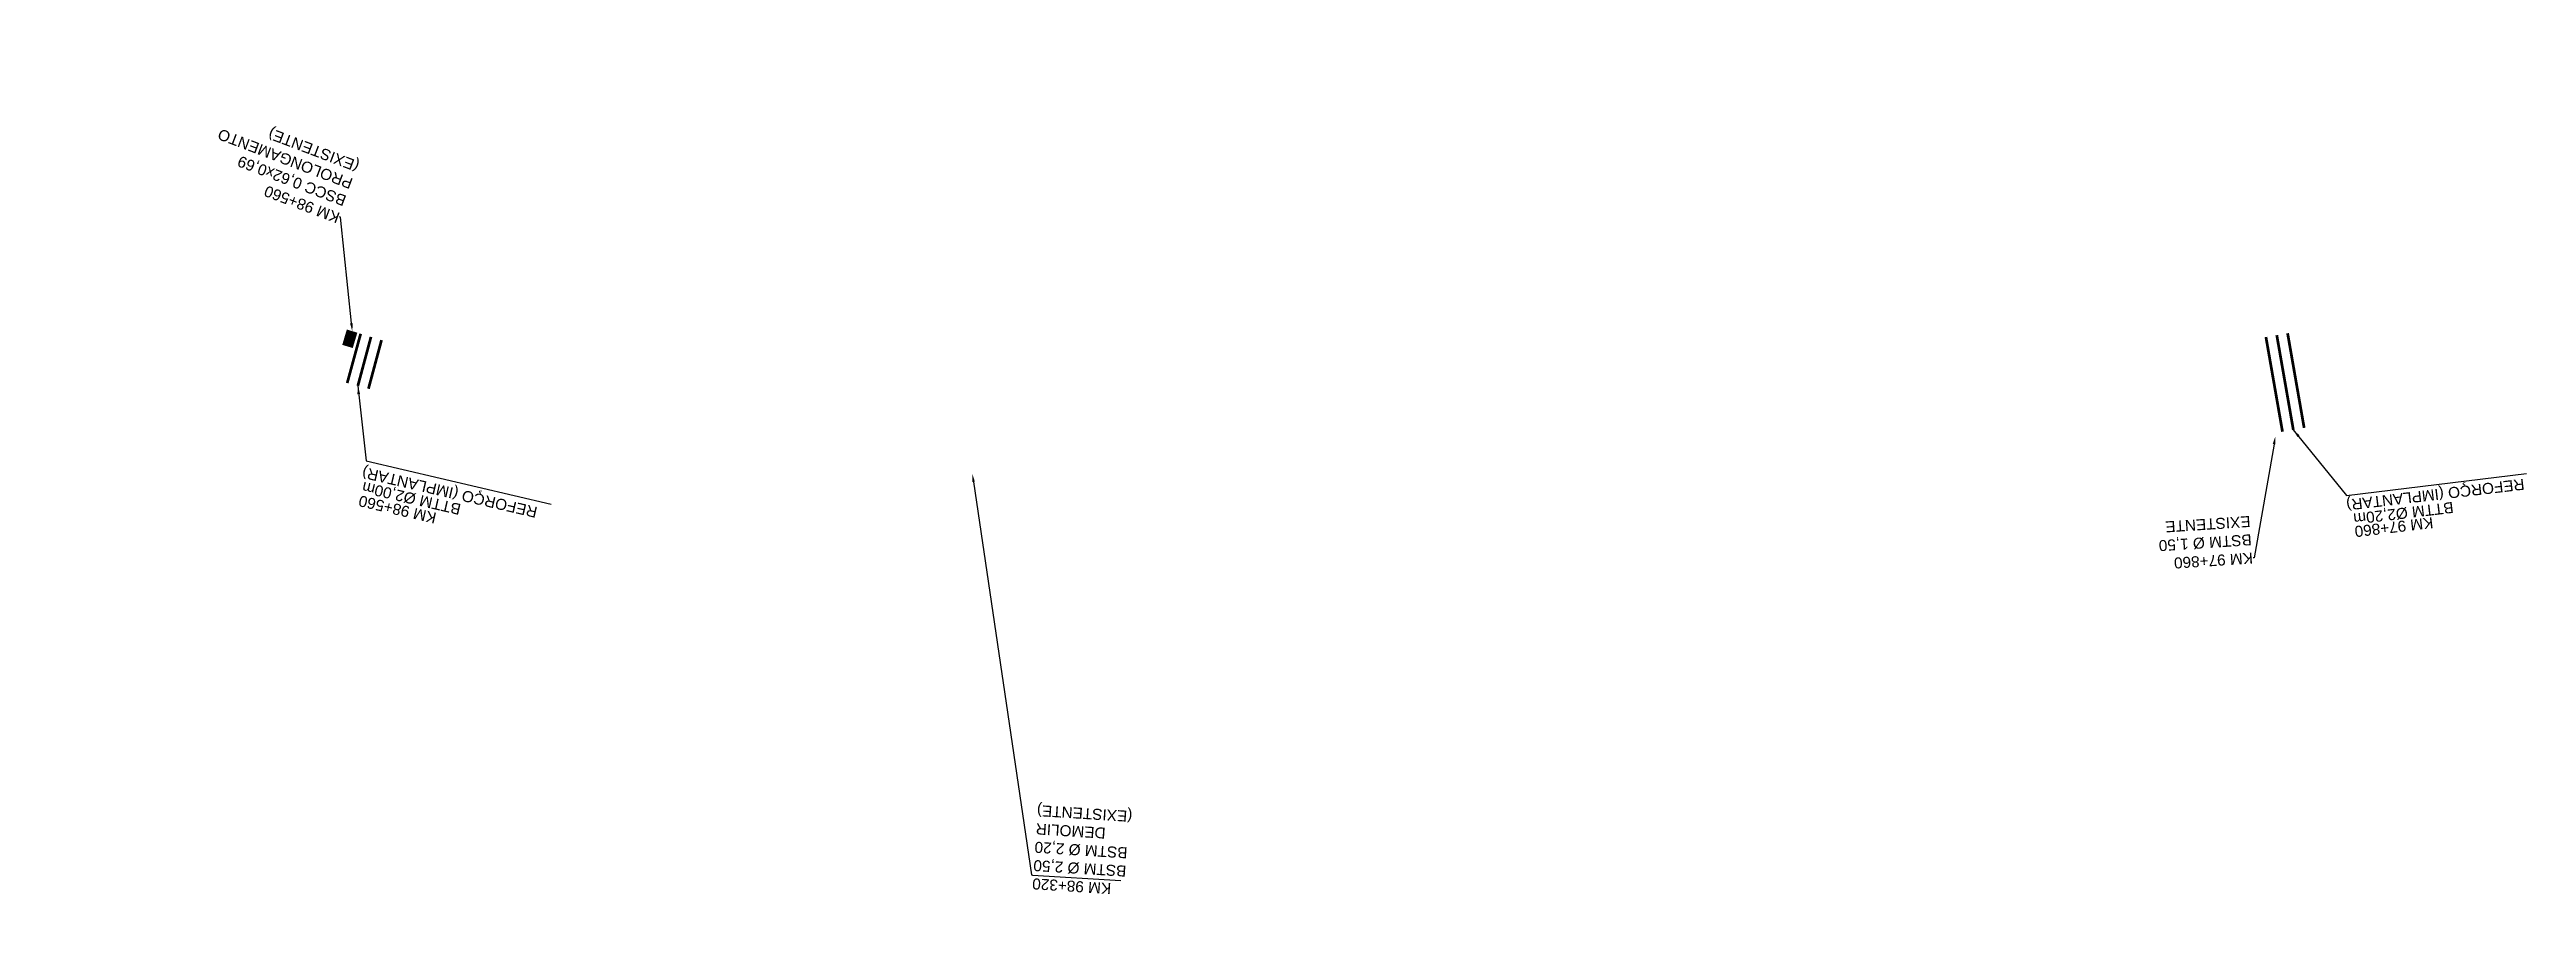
# Model space of a CAD drawing. Header units: metres. Extents: x 290209 to 324422, y 7399791 to 7463837.
# Drawn here: x 292882 to 293783, y 7462561 to 7462873 of the extents above; entities that cross this region are included whole.
import ezdxf
from ezdxf import colors
from ezdxf.entities.mleader import LeaderData, LeaderLine
from ezdxf.math import Vec2, Vec3

# ---------------------------------------------------------------- set-up
doc = ezdxf.new("R2010")
doc.units = ezdxf.units.M
for name, color, linetype in [('_DRENAGEM _TEXTOS_TIC', 2, 'Continuous'), ('_DRENAGEM_PROLONGAMENTO DE BUEIRO-TIC', 23, 'Continuous'), ('BUEIRO_2.0', 50, 'Continuous'), ('BUEIRO_2.2', 50, 'Continuous'), ('BUEIRO_TEXTO', 2, 'Continuous')]:
    doc.layers.add(name, color=color, linetype=linetype)
doc.styles.add('$0$DIM', font='arial.ttf', dxfattribs={"width": 0.8})
doc.styles.add('SIMPLEX', font='simplex.shx')
doc.styles.get("Standard").update_dxf_attribs({"font": 'simplex.shx'})
doc.dimstyles.get("Standard").update_dxf_attribs({"dimtxt": 0.18, "dimasz": 0.18, "dimexe": 0.18, "dimexo": 0.0625, "dimgap": 0.09, "dimtad": 0, "dimtih": 1, "dimtoh": 1, "dimdec": 4, "dimzin": 0, "dimdsep": 46, "dimtxsty": 'Standard', "dimcen": 0.09, "dimadec": 0, "dimazin": 0, "dimtfac": 1, "dimtdec": 4, "dimtofl": 0, "dimtmove": 0, "dimatfit": 3, "dimfxl": 1, "dimtolj": 1, "dimtzin": 0, "dimarcsym": 0})

msp = doc.modelspace()

# ---------------------------------------------------------------- texts
at = {"layer": 'BUEIRO_TEXTO', "style": '$0$DIM'}
for s, rotation, p in [('REFORÇO (IMPLANTAR) ', 166.992028, (293059.738, 7462706.647)), ('BTTM Ø2,00m', 166.992028, (293031.927, 7462707.7, -1)), ('REFORÇO (IMPLANTAR) ', 186.717353, (293781.956, 7462717.039, -2147.443)), ('KM 98+560', 166.992028, (293023.006, 7462704.548, -1)), ('BTTM Ø2,20m', 186.717353, (293756.164, 7462708.608, -690)), ('KM 97+860', 186.717353, (293748.784, 7462703.08, -690))]:
    msp.add_text(s, height=4, rotation=rotation, dxfattribs=at).set_placement(p)

# ---------------------------------------------------------------- linework, layer by layer
at = {"layer": '_DRENAGEM_PROLONGAMENTO DE BUEIRO-TIC', "const_width": 4}
msp.add_lwpolyline([(292992.047, 7462770.699), (292990.379, 7462765.113)], dxfattribs=at)
at = {"layer": 'BUEIRO_2.0', "ltscale": 5, "const_width": 1.005, "elevation": 731.722}
for points in [[(292995.171, 7462769.74), (292990.276, 7462751.813)], [(292998.926, 7462768.588), (292994.138, 7462750.775)], [(293002.753, 7462767.415), (292998.001, 7462749.737)]]:
    msp.add_lwpolyline(points, dxfattribs=at)
at = {"layer": 'BUEIRO_2.2', "ltscale": 5, "const_width": 1.005, "elevation": 728.722}
for points in [[(293688.181, 7462768.541), (293694.204, 7462734.114)], [(293692.121, 7462769.231), (293698.144, 7462734.803)], [(293696.061, 7462769.92), (293702.084, 7462735.492)]]:
    msp.add_lwpolyline(points, dxfattribs=at)

msp.set_redraw_order([(e.dxf.handle, doc.entitydb.next_handle()) for e in msp.query("TEXT MTEXT ATTDEF DIMENSION ARC_DIMENSION")])  # texts and dimensions are drawn at this point

# ---------------------------------------------------------------- leaders
at = {"layer": '_DRENAGEM _TEXTOS_TIC', "color": 2, "linetype": 'Continuous', "lineweight": -3}
ml = msp.add_multileader_mtext('Standard', dxfattribs=at)
ml.set_content('{\\fArial|b0|i0|c0|p34;\\C256;KM 98+560\\PBSCC 0,62x0,69\\PPROLONGAMENTO\\P(EXISTENTE)}', color=2, style='SIMPLEX')
ml.set_leader_properties(color=256)
ml.build(insert=Vec2(0, 0))
ml.multileader.update_dxf_attribs({"text_right_attachment_type": 6, "dogleg_length": 0.36, "arrow_head_size": 3})
ctx = ml.context
ctx.base_point, ctx.arrow_head_size, ctx.landing_gap_size, ctx.plane_origin, ctx.plane_x_axis, ctx.plane_y_axis = Vec3(292987.52, 7462812.196), 3, 0.09, Vec3(293314.218, 7463117.44), Vec3(-0.9350583, 0.354494), Vec3(-0.354494, -0.9350583)
ctx.right_attachment = 6
notes = []
notes.append((ctx, [(0, (1, 1, 0), (292987.857, 7462812.068), (-0.9350583, 0.354494), 0.36, [(0, [(292992.12, 7462770.565)], 0, [])])]))
ctx.mtext.insert, ctx.mtext.text_direction, ctx.mtext.rotation, ctx.mtext.width, ctx.mtext.defined_height, ctx.mtext.flow_direction = Vec3(292986.518, 7462809.807), Vec3(-0.9350583, 0.354494), 2.7792198, 111.77672, 31.932, 5
ml = msp.add_multileader_mtext('Standard', dxfattribs=at)
ml.set_content('{\\fArial|b0|i0|c0|p34;\\C256;KM 97+860\\PBSTM Ø 1,50\\PEXISTENTE}', color=2, style='SIMPLEX')
ml.set_leader_properties(color=256)
ml.build(insert=Vec2(0, 0))
ml.multileader.update_dxf_attribs({"text_right_attachment_type": 6, "dogleg_length": 0.36, "arrow_head_size": 3})
ctx = ml.context
ctx.base_point, ctx.arrow_head_size, ctx.landing_gap_size, ctx.plane_origin, ctx.plane_x_axis, ctx.plane_y_axis = Vec3(293683.516, 7462688.236), 3, 0.09, Vec3(293802.797, 7463043.069), Vec3(-0.9978542, -0.0654747), Vec3(0.0654747, -0.9978542)
ctx.right_attachment = 6
notes.append((ctx, [(0, (1, 1, 0), (293683.875, 7462688.259), (-0.9978542, -0.0654747), 0.36, [(0, [(293691.658, 7462732.565)], 0, [])])]))
ctx.mtext.insert, ctx.mtext.text_direction, ctx.mtext.rotation, ctx.mtext.width, ctx.mtext.defined_height, ctx.mtext.flow_direction = Vec3(293683.559, 7462686.2), Vec3(-0.9978542, -0.0654747), 3.2071142, 111.77672, 31.932, 5
ml = msp.add_multileader_mtext('Standard', dxfattribs=at)
ml.set_content('{\\fArial|b0|i0|c0|p34;\\C256;KM 98+320\\PBSTM Ø 2,50\\PBSTM Ø 2,20\\PDEMOLIR\\P(EXISTENTE)}', color=2, style='SIMPLEX')
ml.set_leader_properties(color=256)
ml.build(insert=Vec2(0, 0))
ml.multileader.update_dxf_attribs({"text_right_attachment_type": 6, "dogleg_length": 0.36, "arrow_head_size": 3})
ctx = ml.context
ctx.base_point, ctx.arrow_head_size, ctx.landing_gap_size, ctx.plane_origin, ctx.plane_x_axis, ctx.plane_y_axis = Vec3(293273.756, 7462568.179), 3, 0.09, Vec3(293475.225, 7463018.078), Vec3(-0.9980433, 0.0625264), Vec3(-0.0625264, -0.9980433)
ctx.right_attachment, ctx.text_align_type = 6, 2
notes.append((ctx, [(1, (1, 1, 0), (293239.214, 7462572.936), (0.9980433, -0.0625264), 0.36, [(0, [(293217.653, 7462718.83)], 0, [])])]))
ctx.mtext.insert, ctx.mtext.text_direction, ctx.mtext.rotation, ctx.mtext.width, ctx.mtext.defined_height, ctx.mtext.alignment, ctx.mtext.flow_direction = Vec3(293239.34, 7462567.742), Vec3(-0.9980433, 0.0625264), 3.0790254, 111.77672, 31.932, 3, 5
at = {"layer": 'BUEIRO_TEXTO'}
for points in [[(292994.138, 7462750.775, 726.722), (292997.176, 7462723.519, 726.722), (293064.436, 7462707.705, 726.722)], [(293698.144, 7462734.803, 728.722), (293717.53, 7462710.971, 728.722), (293782.944, 7462718.865, 728.722)]]:
    msp.add_leader(points, dimstyle='Standard', override={"dimasz": 3}, dxfattribs=at)
for ctx, leaders in notes:
    for number, flags, end, landing, length, lines in leaders:
        leader = LeaderData()
        leader.index, (leader.has_last_leader_line, leader.has_dogleg_vector, leader.attachment_direction) = number, flags
        leader.last_leader_point, leader.dogleg_vector, leader.dogleg_length = Vec3(end), Vec3(landing), length
        for number, points, colour, breaks in lines:
            line = LeaderLine()
            line.index, line.vertices, line.color, line.breaks = number, Vec3.list(points), colors.encode_raw_color(colour), breaks
            leader.lines.append(line)
        ctx.leaders.append(leader)

doc.saveas('drawing.dxf')
